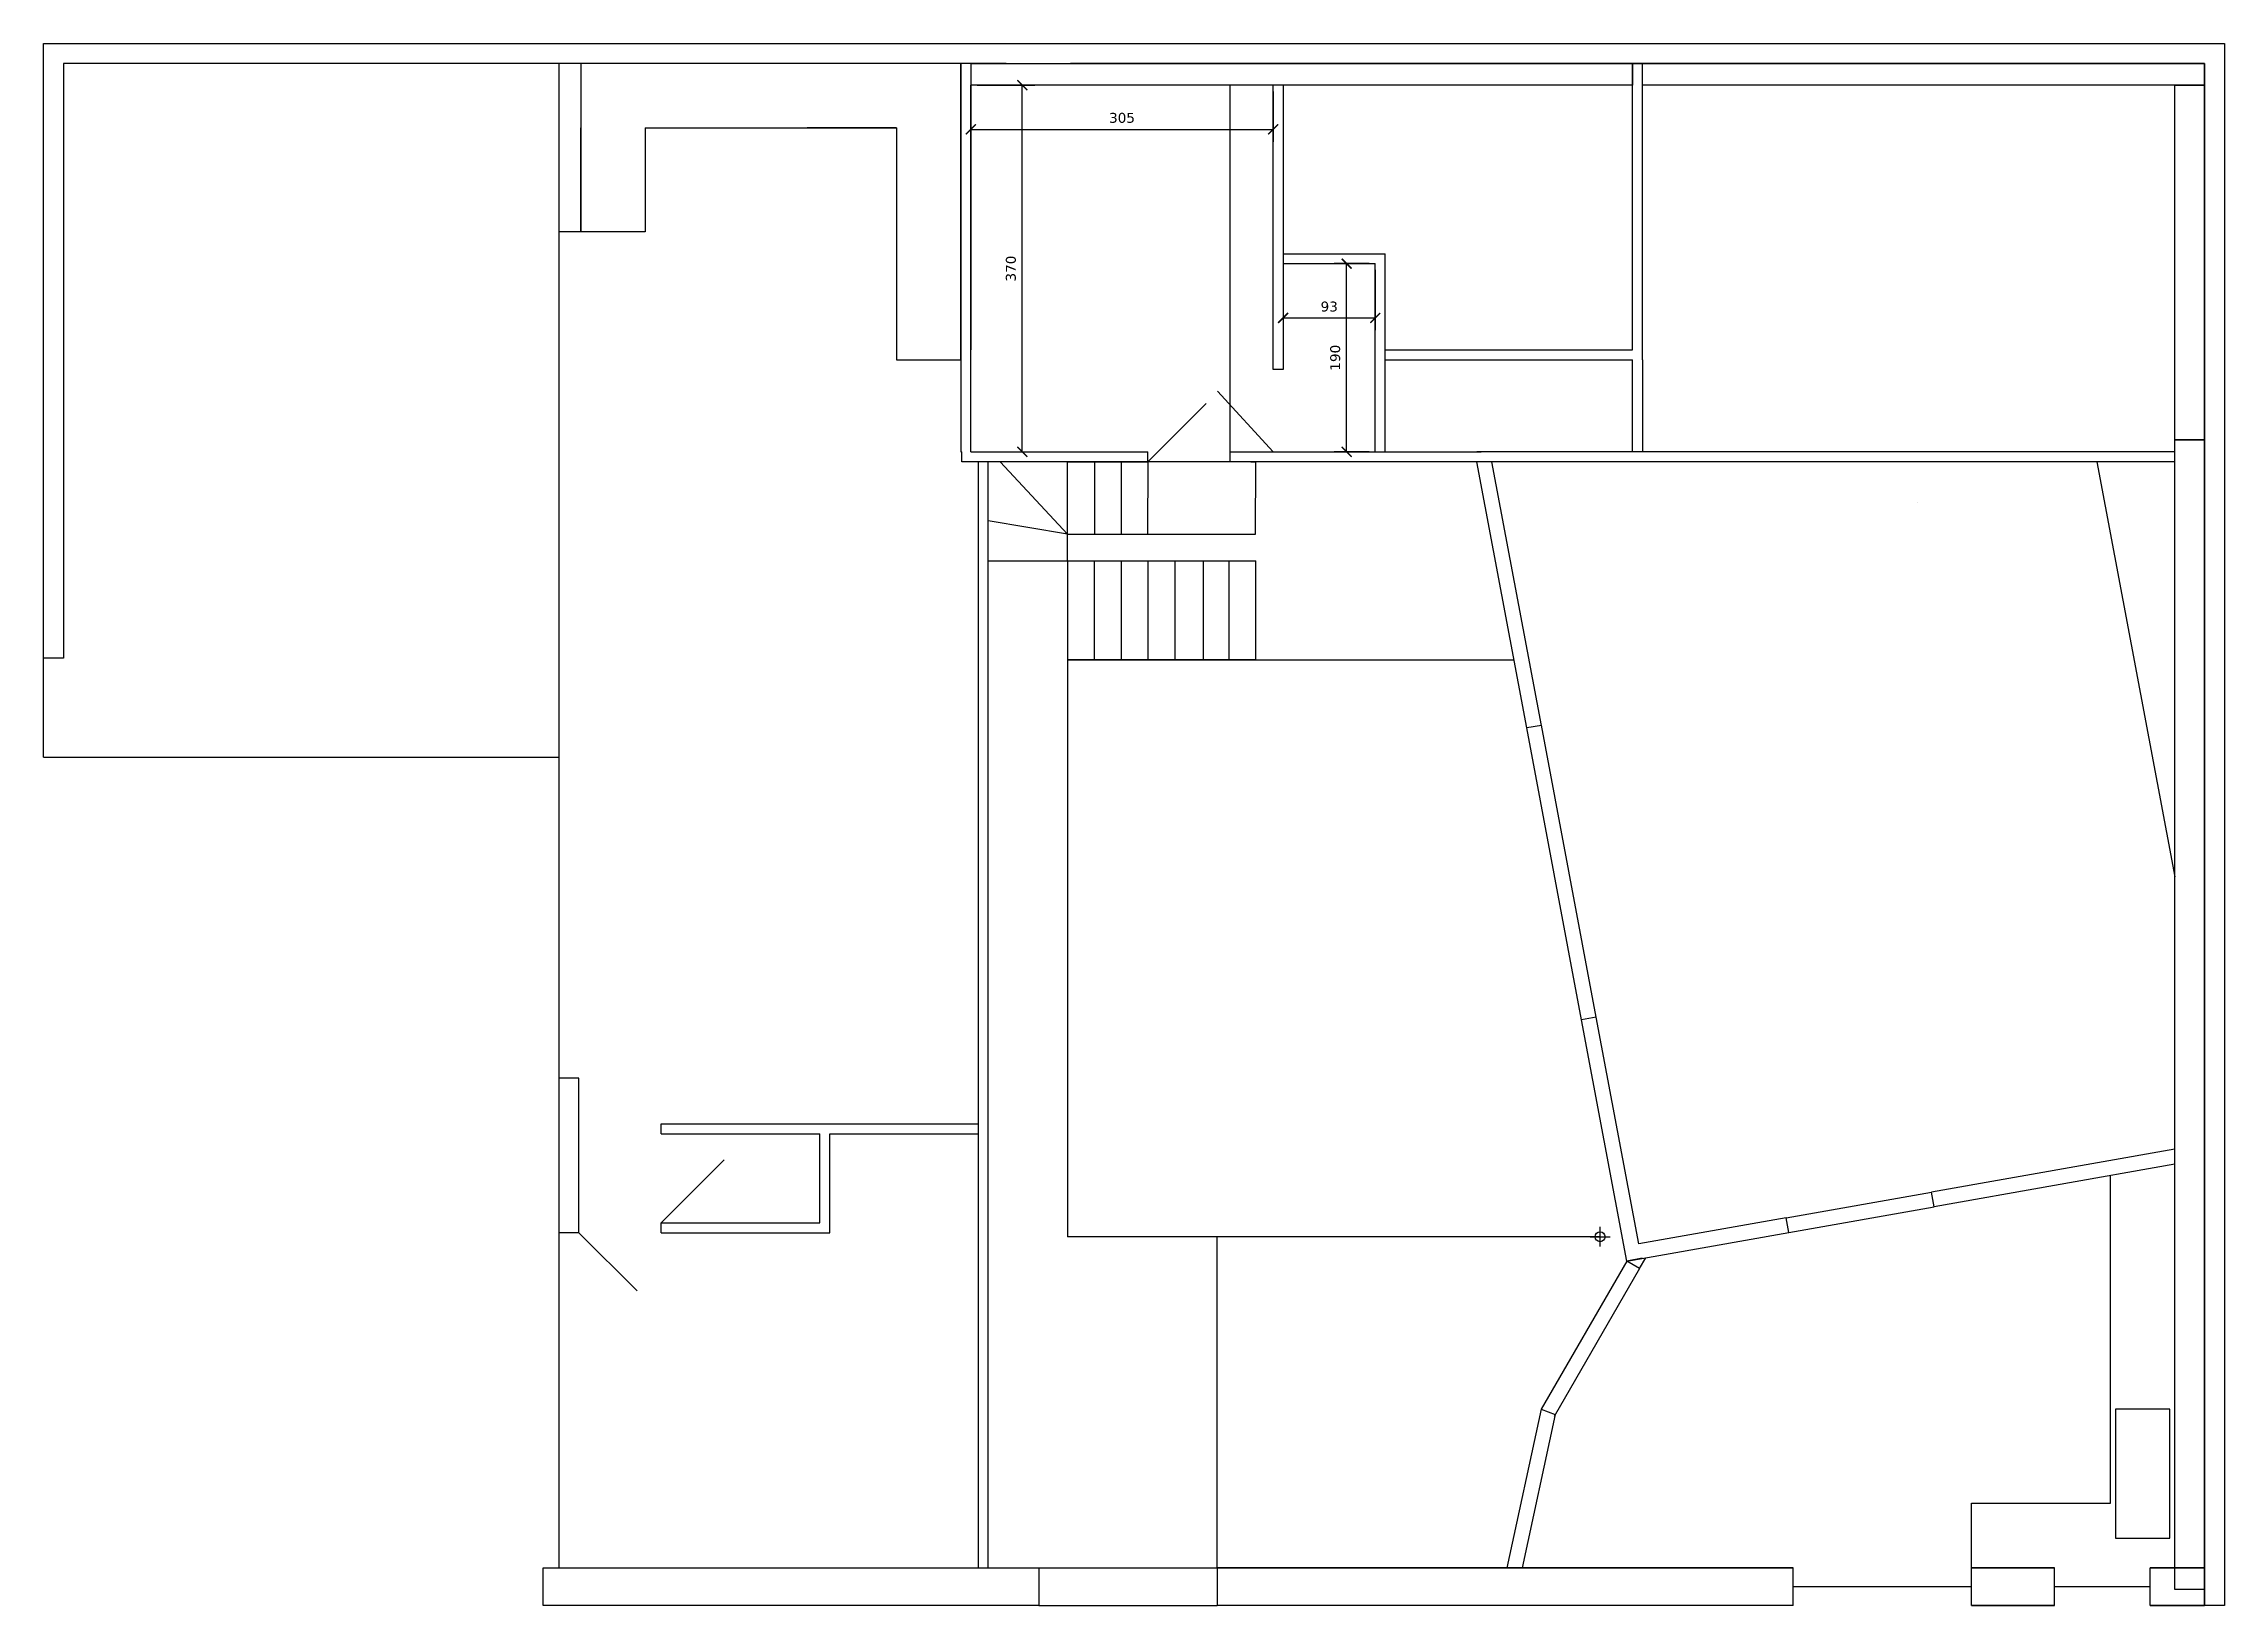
# Model space of a CAD drawing. Header units: centimetres. Extents: x -262314 to 1497847, y -126598 to 219599.
# Drawn here: x 652518 to 674518, y 87650 to 103410 of the extents above; entities that cross this region are included whole.
import ezdxf

# ---------------------------------------------------------------- set-up
doc = ezdxf.new("R2010")
doc.units = ezdxf.units.CM
doc.header["$PDMODE"] = 34
doc.header["$PDSIZE"] = 100
for name, color, linetype in [('A-terrasse-exterieur', 36, 'Continuous'), ('A-Wall', 30, 'Continuous'), ('AC-Calcul ratios', 4, 'Continuous'), ('Dimensions', 6, 'Continuous'), ('I-Cloison', 11, 'Continuous'), ('I-STAIRS', 44, 'Continuous'), ('IS-Ouate', 253, 'Continuous'), ('Isolant pourtour radier', 36, 'Continuous'), ('Meubles', 3, 'Continuous'), ('Mobilier PMR', 201, 'Continuous'), ('Mur de soutenement', 1, 'Continuous'), ('Portes', 3, 'Continuous')]:
    doc.layers.add(name, color=color, linetype=linetype)
doc.styles.add('Seb', font='Verdana.ttf')
doc.dimstyles.new('d', dxfattribs={"dimtxt": 1, "dimasz": 1, "dimexe": 1.25, "dimexo": 0.625, "dimtad": 1, "dimdec": 1, "dimlfac": 0.1, "dimtxsty": 'Seb', "dimblk": 'ARCHTICK', "dimblk1": 'ARCHTICK', "dimblk2": 'ARCHTICK', "dimcen": 2.5, "dimclrd": 256, "dimclre": 256, "dimadec": 0, "dimazin": 0, "dimtfac": 1, "dimtdec": 1, "dimtmove": 0, "dimatfit": 3, "dimldrblk": 'ARCHTICK', "dimfxl": 1, "dimlwd": -1, "dimlwe": -1, "dimarcsym": 0})

# ---------------------------------------------------------------- blocks, each defined once
blk = doc.blocks.new('_ArchTick')
at = {"color": 0, "linetype": 'ByBlock', "const_width": 0.15}
blk.add_lwpolyline([(-0.5, -0.5), (0.5, 0.5)], dxfattribs=at)
blk = doc.blocks.new('*D2731')
at = {"layer": 'Defpoints', "color": 0, "transparency": 16777216}
for p in [(661872, 102990), (662391, 102990), (661872, 99290)]:
    blk.add_point(p, dxfattribs=at)
at = {"layer": 'Dimensions', "transparency": 16777216}
for p, q in [((661934, 102990), (662516, 102990)), ((662391, 99290), (662391, 102990)), ((661934, 99290), (662516, 99290))]:
    blk.add_line(p, q, dxfattribs=at)
at = {"layer": 'Dimensions', "transparency": 16777216, "xscale": 100, "yscale": 100, "zscale": 100}
for p, rotation in [((662391, 102990), 90), ((662391, 99290), 270)]:
    blk.add_blockref('_ArchTick', p, dxfattribs=dict(at, rotation=rotation))
at = {"layer": 'Dimensions', "color": 0, "transparency": 16777216, "insert": (662276, 101140), "char_height": 100, "attachment_point": 5, "rotation": 90, "style": 'Seb'}
blk.add_mtext('370', dxfattribs=at)
blk = doc.blocks.new('*D2732')
at = {"layer": 'Defpoints', "color": 0, "transparency": 16777216}
for p in [(661872, 102990), (664922, 102990), (664922, 102545)]:
    blk.add_point(p, dxfattribs=at)
at = {"layer": 'Dimensions', "transparency": 16777216}
for p, q in [((661872, 102928), (661872, 102420)), ((664922, 102928), (664922, 102420)), ((661872, 102545), (664922, 102545))]:
    blk.add_line(p, q, dxfattribs=at)
at = {"layer": 'Dimensions', "transparency": 16777216, "xscale": 100, "yscale": 100, "zscale": 100, "rotation": 180}
blk.add_blockref('_ArchTick', (661872, 102545), dxfattribs=at)
at = {"layer": 'Dimensions', "transparency": 16777216, "xscale": 100, "yscale": 100, "zscale": 100}
blk.add_blockref('_ArchTick', (664922, 102545), dxfattribs=at)
at = {"layer": 'Dimensions', "color": 0, "transparency": 16777216, "insert": (663397, 102660), "char_height": 100, "attachment_point": 5, "style": 'Seb'}
blk.add_mtext('305', dxfattribs=at)
blk = doc.blocks.new('*D2733')
at = {"layer": 'Defpoints', "color": 0, "transparency": 16777216}
for p in [(665022, 101190), (665952, 101190), (665952, 100642)]:
    blk.add_point(p, dxfattribs=at)
at = {"layer": 'Dimensions', "transparency": 16777216}
for p, q in [((665022, 101128), (665022, 100517)), ((665952, 101128), (665952, 100517)), ((665022, 100642), (665952, 100642))]:
    blk.add_line(p, q, dxfattribs=at)
at = {"layer": 'Dimensions', "transparency": 16777216, "xscale": 100, "yscale": 100, "zscale": 100, "rotation": 180}
blk.add_blockref('_ArchTick', (665022, 100642), dxfattribs=at)
at = {"layer": 'Dimensions', "transparency": 16777216, "xscale": 100, "yscale": 100, "zscale": 100}
blk.add_blockref('_ArchTick', (665952, 100642), dxfattribs=at)
at = {"layer": 'Dimensions', "color": 0, "transparency": 16777216, "insert": (665487, 100756), "char_height": 100, "attachment_point": 5, "style": 'Seb'}
blk.add_mtext('93', dxfattribs=at)
blk = doc.blocks.new('*D2734')
at = {"layer": 'Defpoints', "color": 0, "transparency": 16777216}
for p in [(665663, 101190), (665952, 101190), (665952, 99290)]:
    blk.add_point(p, dxfattribs=at)
at = {"layer": 'Dimensions', "transparency": 16777216}
for p, q in [((665889, 101190), (665538, 101190)), ((665663, 99290), (665663, 101190)), ((665889, 99290), (665538, 99290))]:
    blk.add_line(p, q, dxfattribs=at)
at = {"layer": 'Dimensions', "transparency": 16777216, "xscale": 100, "yscale": 100, "zscale": 100}
for p, rotation in [((665663, 101190), 90), ((665663, 99290), 270)]:
    blk.add_blockref('_ArchTick', p, dxfattribs=dict(at, rotation=rotation))
at = {"layer": 'Dimensions', "color": 0, "transparency": 16777216, "insert": (665548, 100240), "char_height": 100, "attachment_point": 5, "rotation": 90, "style": 'Seb'}
blk.add_mtext('190', dxfattribs=at)

msp = doc.modelspace()

# ---------------------------------------------------------------- linework, layer by layer
at = {"layer": 'A-terrasse-exterieur'}
msp.add_line((652517.75, 96210.11), (657717.75, 96210.11), dxfattribs=at)
at = {"layer": 'A-Wall'}
for p, q in [((657557.75, 87650.11), (657557.75, 88030.11)), ((657557.75, 88030.11), (662557.75, 88030.11)), ((662557.75, 88030.11), (662557.75, 87650.11)), ((664357.75, 88030.11), (670167.75, 88030.11)), ((664357.75, 88030.11), (664357.75, 87650.11)), ((670167.75, 87650.11), (670167.75, 88030.11)), ((671967.75, 88030.11), (672802.75, 88030.11)), ((671967.75, 87650.11), (671967.75, 88030.11)), ((672802.75, 87650.11), (672802.75, 88030.11)), ((673767.75, 88030.11), (674317.75, 88030.11)), ((673767.75, 87650.11), (673767.75, 88030.11)), ((674317.75, 88030.11), (674317.75, 87650.11)), ((662557.75, 87650.11), (657557.75, 87650.11)), ((670167.75, 87650.11), (664357.75, 87650.11)), ((672802.75, 87650.11), (671967.75, 87650.11)), ((674317.75, 87650.11), (673767.75, 87650.11))]:
    msp.add_line(p, q, dxfattribs=at)
for points in [[(657937.75, 103210.11), (657937.75, 101510.11), (657717.75, 101510.11), (657717.75, 103210.11)], [(670167.75, 88030.11), (664357.75, 88030.11)], [(672802.75, 88030.11), (671967.75, 88030.11)], [(673767.75, 87650.11), (674317.75, 87650.11), (674317.75, 88030.11), (673767.75, 88030.11)], [(671967.75, 87650.11), (672802.75, 87650.11)]]:
    msp.add_lwpolyline(points, dxfattribs=at)
at = {"layer": 'AC-Calcul ratios'}
for p, q in [((667480.87, 96504.65), (666977.99, 99190.11)), ((667627.22, 96530.45), (667127.63, 99190.11)), ((667627.22, 96530.45), (667480.87, 96504.65)), ((668180.6, 93584.46), (668032.59, 93558.36)), ((668488.34, 91124.54), (668032.59, 93558.36)), ((668609.72, 91299.92), (668180.6, 93584.46)), ((674017.75, 92253.5), (671563.31, 91820.72)), ((674017.75, 92101.19), (671589.48, 91672.29)), ((671589.64, 91671.38), (671563.31, 91820.72)), ((670096.79, 91562.13), (668609.72, 91299.92)), ((670123.13, 91412.8), (670096.79, 91562.13)), ((668488.34, 91124.54), (670123.13, 91412.8)), ((668645.91, 91152.37), (668488.34, 91124.54)), ((668618.25, 91049.54), (668488.34, 91124.54)), ((668618.25, 91049.54), (668681.18, 91158.54)), ((667625.52, 89630.09), (667278.48, 88030.11)), ((667767.14, 89575.39), (667431.97, 88030.11)), ((667625.52, 89630.09), (667767.14, 89575.39)), ((667278.48, 88030.11), (667431.97, 88030.11))]:
    msp.add_line(p, q, dxfattribs=at)
msp.add_lwpolyline([(673232.25, 99190.11), (674017.75, 95003.38)], dxfattribs=at)
at = {"layer": 'Dimensions'}
msp.add_line((664487.75, 99290.11), (664487.75, 102990.11), dxfattribs=at)
at = {"layer": 'I-Cloison'}
for p, q in [((661771.54, 103210.11), (661771.54, 100220.11)), ((661871.54, 103210.11), (661771.54, 103210.11)), ((661871.54, 103210.11), (661871.54, 100320.11)), ((668327.35, 103210.11), (668547.35, 103210.11)), ((668647.35, 103210.11), (668547.35, 103210.11)), ((668547.35, 100320.11), (668547.35, 103210.11)), ((668647.35, 100220.11), (668647.35, 103210.11)), ((661871.54, 99290.11), (661871.54, 102990.11)), ((661871.54, 102990.11), (661871.54, 101990.11)), ((664487.75, 99290.11), (664487.75, 102990.11)), ((664921.54, 100120.11), (664921.54, 102990.11)), ((665021.54, 102990.11), (665021.54, 100120.11)), ((665021.54, 101290.11), (666051.54, 101290.11)), ((666051.54, 99290.11), (666051.54, 101290.11)), ((665021.54, 101190.11), (665951.54, 101190.11)), ((665951.54, 99290.11), (665951.54, 101190.11)), ((666051.54, 100320.11), (668547.35, 100320.11)), ((665021.54, 100120.11), (664921.54, 100120.11)), ((666051.54, 100220.11), (668547.35, 100220.11)), ((668547.35, 99290.11), (668547.35, 100220.11)), ((668647.35, 100220.11), (668647.35, 99290.11)), ((661780.41, 99190.11), (661780.41, 99290.11)), ((663657.75, 99190.11), (663657.75, 99290.11)), ((664487.75, 99190.11), (664487.75, 99290.11)), ((665021.54, 99290.11), (667021.54, 99290.11)), ((665021.54, 99290.11), (666521.54, 99290.11)), ((674017.75, 99290.11), (666977.99, 99290.11)), ((667127.63, 99190.11), (661780.41, 99190.11)), ((661947.75, 88030.11), (661947.75, 99190.11)), ((662047.75, 88030.11), (662047.75, 99190.11)), ((674017.75, 99190.11), (667127.63, 99190.11)), ((671417.75, 98775.16), (671417.75, 98775.16)), ((657717.75, 96350.11), (657717.75, 97910.11)), ((657717.75, 91410.11), (657717.75, 92970.11)), ((657917.75, 92970.11), (657717.75, 92970.11)), ((657917.75, 91410.11), (657917.75, 92970.11)), ((658747.75, 92410.11), (658747.75, 92510.11)), ((658747.75, 92510.11), (661947.75, 92510.11)), ((658747.75, 92410.11), (660347.75, 92410.11)), ((660347.75, 91510.11), (660347.75, 92410.11)), ((660447.75, 92410.11), (661947.75, 92410.11)), ((660447.75, 91410.11), (660447.75, 92410.11)), ((661947.75, 88030.11), (661947.75, 92200.11)), ((657917.75, 91410.11), (657717.75, 91410.11)), ((658747.75, 91510.11), (660347.75, 91510.11)), ((658747.75, 91410.11), (658747.75, 91510.11)), ((658747.75, 91410.11), (660447.75, 91410.11))]:
    msp.add_line(p, q, dxfattribs=at)
for points in [[(661771.54, 99290.11), (661780.41, 99290.11)], [(661871.54, 99290.11), (663657.75, 99290.11)], [(664487.75, 99290.11), (666977.99, 99290.11)]]:
    msp.add_lwpolyline(points, dxfattribs=at)
at = {"layer": 'I-STAIRS'}
for p, q in [((662807.75, 99190.11), (662047.75, 99190.11)), ((662847.75, 98460.11), (662165.96, 99190.11)), ((663077.75, 99190.11), (662807.75, 99190.11)), ((662847.75, 98190.11), (662847.75, 99190.11)), ((662847.75, 99190.11), (663657.75, 99190.11)), ((663347.75, 99190.11), (663077.75, 99190.11)), ((663117.75, 99190.11), (663118.8, 98460.11)), ((663617.75, 99190.11), (663347.75, 99190.11)), ((663387.75, 99190.11), (663388.8, 98460.11)), ((663887.75, 99190.11), (663617.75, 99190.11)), ((663657.75, 99190.11), (663653.22, 98460.11)), ((664157.75, 99190.11), (663887.75, 99190.11)), ((664427.75, 99190.11), (664157.75, 99190.11)), ((664697.75, 99190.11), (664427.75, 99190.11)), ((664697.75, 99190.11), (664427.75, 99190.11)), ((664697.75, 99190.11), (664747.75, 99190.11)), ((664743.22, 98460.11), (664747.75, 99190.11)), ((668687.35, 99190.11), (668687.35, 99190.11)), ((669257.35, 99190.11), (669257.35, 99190.11)), ((662847.75, 98460.11), (662047.75, 98595.16)), ((662847.75, 98190.11), (662847.75, 98460.11)), ((662847.75, 98460.11), (663653.22, 98460.11)), ((663653.22, 98460.11), (664743.22, 98460.11)), ((662047.75, 98190.11), (664747.75, 98190.11)), ((662847.75, 98190.11), (662847.75, 97190.11)), ((663119.18, 97190.11), (663119.18, 98190.11)), ((663390.61, 97190.11), (663390.61, 98190.11)), ((663651.54, 98190.11), (663651.54, 98190.11)), ((663662.04, 97190.11), (663662.04, 98190.11)), ((663933.47, 97190.11), (663933.47, 98190.11)), ((664217.76, 97190.11), (664217.76, 98190.11)), ((664476.33, 97190.11), (664476.33, 98190.11)), ((664747.75, 97190.11), (664747.75, 98190.11)), ((652517.75, 96210.11), (652517.75, 97210.11)), ((662847.75, 97190.11), (667352.51, 97190.11)), ((662847.75, 97190.11), (662847.75, 91370.11)), ((662847.75, 97190.11), (662847.75, 95570.11)), ((664747.75, 97190.11), (662847.75, 97190.11)), ((664217.76, 97190.11), (664217.76, 97190.11)), ((668219.75, 91370.11), (662847.75, 91370.11)), ((664357.75, 88030.11), (664357.75, 91370.11))]:
    msp.add_line(p, q, dxfattribs=at)
at = {"layer": 'IS-Ouate'}
for points in [[(661871.54, 103210.11), (662227.75, 103210.11)], [(661871.54, 103210.11), (668547.35, 103210.11), (668547.35, 102990.11), (661871.54, 102990.11)], [(668647.35, 103210.11), (674317.75, 103210.11), (674317.75, 102990.11), (668647.35, 102990.11), (668647.35, 103210.11)], [(674317.75, 99410.11), (674017.75, 99410.11), (674017.75, 102990.11), (674317.75, 102990.11), (674317.75, 99410.11)]]:
    msp.add_lwpolyline(points, dxfattribs=at)
at = {"layer": 'Isolant pourtour radier'}
msp.add_lwpolyline([(674317.75, 87810.11), (674017.75, 87810.11), (674017.75, 99410.11), (674317.75, 99410.11)], close=True, dxfattribs=at)
at = {"layer": 'Meubles'}
for p, q in [((658587.75, 102560.11), (659487.75, 102560.11)), ((661121.54, 102560.11), (660221.54, 102560.11))]:
    msp.add_line(p, q, dxfattribs=at)
for points in [[(657937.75, 103210.11), (657937.75, 102560.11)], [(658587.75, 102560.11), (661121.54, 102560.11), (661121.54, 102560.11), (661121.54, 100220.11), (661771.54, 100220.11), (661771.54, 103210.11), (657937.75, 103210.11)], [(658587.75, 102560.11), (658587.75, 101510.11), (657937.75, 101510.11), (657937.75, 102560.11)]]:
    msp.add_lwpolyline(points, dxfattribs=at)
at = {"layer": 'Mobilier PMR'}
for p, q in [((673367.75, 88680.11), (673367.75, 91986.38)), ((671967.75, 88030.11), (671967.75, 88680.11)), ((671967.75, 88680.11), (673367.75, 88680.11))]:
    msp.add_line(p, q, dxfattribs=at)
at = {"layer": 'Mur de soutenement'}
for points in [[(652517.75, 103210.11), (652517.75, 103410.11), (674517.75, 103410.11), (674517.75, 103210.11)], [(652717.75, 103210.11), (652717.75, 97210.11), (652517.75, 97210.11), (652517.75, 103410.11), (652717.75, 103410.11)], [(674317.75, 103410.11), (674517.75, 103410.11), (674517.75, 87650.11), (674317.75, 87650.11), (674317.75, 103210.11)], [(662227.75, 103210.11), (652717.75, 103210.11)], [(674317.75, 103210.11), (662877.75, 103210.11)], [(667757.35, 103210.11), (670057.35, 103210.11)]]:
    msp.add_lwpolyline(points, dxfattribs=at)
at = {"layer": 'Portes'}
for p, q in [((669647.35, 103410.11), (670547.35, 103410.11)), ((657717.75, 97910.11), (657717.75, 103210.11)), ((661771.54, 100220.11), (661771.54, 99290.11)), ((664360.09, 99901.39), (664921.54, 99290.11)), ((663657.75, 99190.11), (664244.65, 99777.01)), ((668032.59, 93558.36), (667480.87, 96504.65)), ((668180.02, 93585.97), (667628.3, 96532.26)), ((657717.75, 92970.11), (657717.75, 96350.11)), ((658747.75, 91510.11), (659384.15, 92146.5)), ((670097.08, 91560.52), (671563.59, 91819.1)), ((670123.13, 91412.8), (671589.64, 91671.38)), ((657717.75, 88030.11), (657717.75, 91410.11)), ((657917.75, 91410.11), (658504.65, 90823.21)), ((668488.34, 91124.54), (667625.52, 89630.09)), ((668618.25, 91049.54), (667755.43, 89555.09)), ((662557.75, 88030.11), (664357.75, 88030.11)), ((670167.75, 87840.11), (671967.75, 87840.11)), ((672802.75, 87840.11), (673767.75, 87840.11)), ((662557.75, 87650.11), (664357.75, 87650.11))]:
    msp.add_line(p, q, dxfattribs=at)
msp.add_lwpolyline([(673417.75, 88330.11), (673967.75, 88330.11), (673967.75, 89630.11), (673417.75, 89630.11)], close=True, dxfattribs=at)
msp.add_point((668219.75, 91370.11), dxfattribs=at)

# ---------------------------------------------------------------- dimensions: what is measured, and where the dimension line sits
at = {"layer": 'Dimensions'}
for base, p1, p2, picture, middle in [((664921.54, 102544.72), (661871.54, 102990.11), (664921.54, 102990.11), '*D2732', (663396.54, 102659.6)), ((665951.54, 100641.54), (665021.54, 101190.11), (665951.54, 101190.11), '*D2733', (665486.54, 100756.43))]:
    dim = msp.add_linear_dim(base=base, p1=p1, p2=p2, dimstyle='d', dxfattribs=at)
    dim.commit()
    dim.dimension.update_dxf_attribs({"geometry": picture, "text_midpoint": middle})
for base, p1, p2, picture, middle in [((662391.14, 102990.11), (661871.54, 99290.11), (661871.54, 102990.11), '*D2731', (662276.26, 101140.11)), ((665662.76, 101190.11), (665951.54, 99290.11), (665951.54, 101190.11), '*D2734', (665547.87, 100240.11))]:
    dim = msp.add_linear_dim(base=base, p1=p1, p2=p2, angle=90, dimstyle='d', dxfattribs=at)
    dim.commit()
    dim.dimension.update_dxf_attribs({"geometry": picture, "text_midpoint": middle})

doc.saveas('drawing.dxf')
